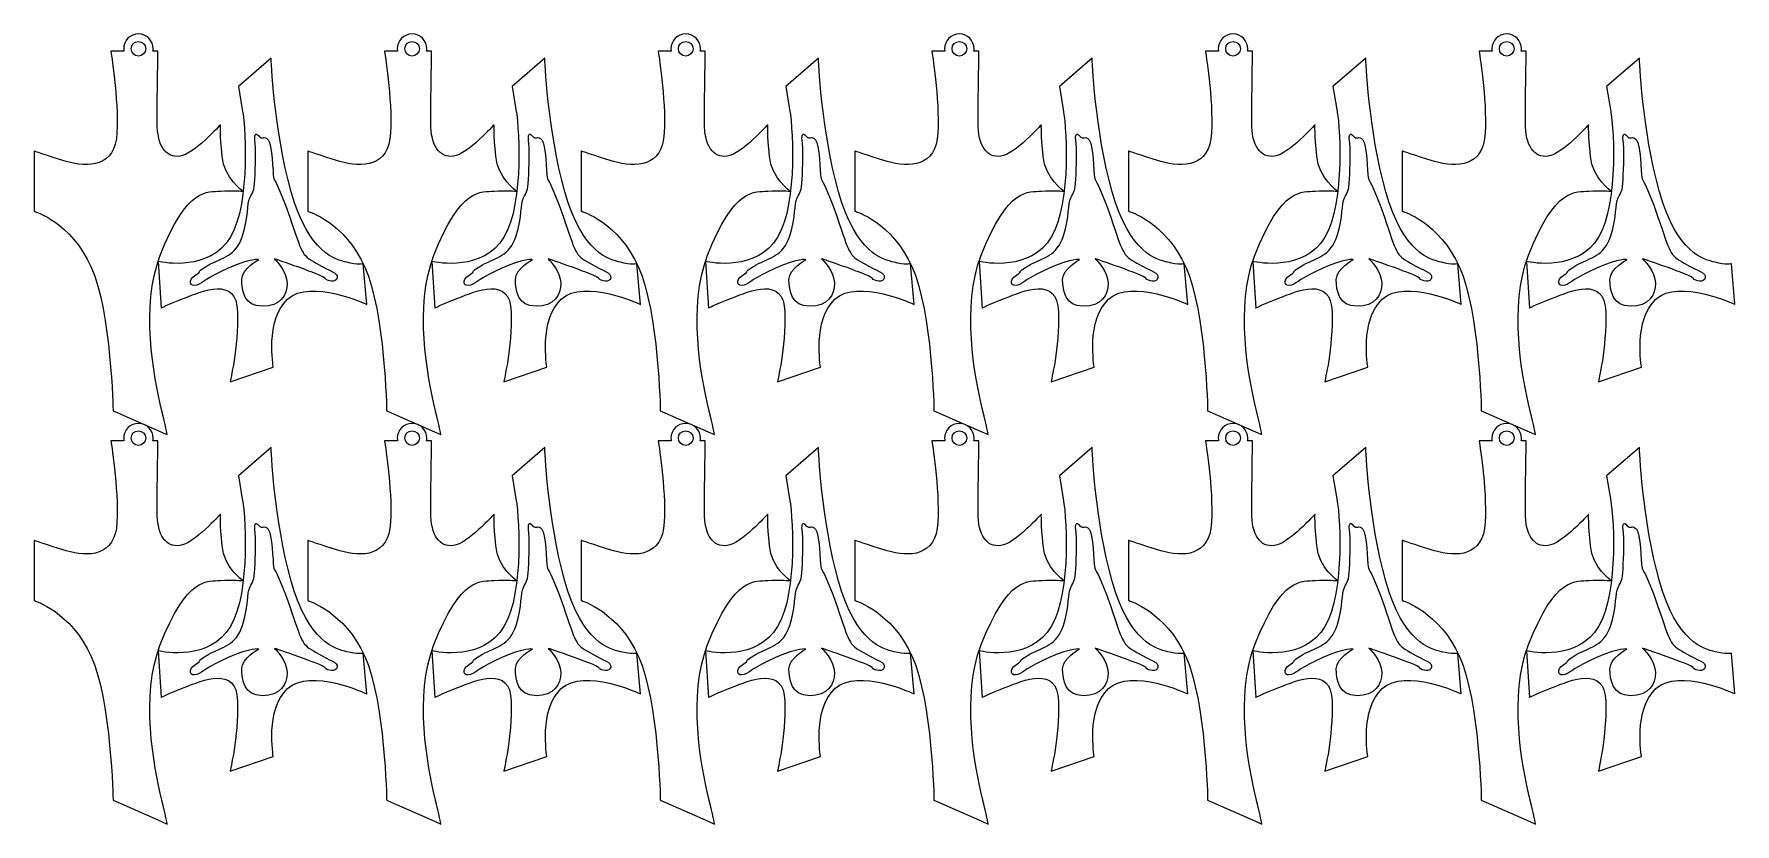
# Model space of a CAD drawing. Extents: x 0 to 3267, y 182 to 1701.
import ezdxf

# ---------------------------------------------------------------- set-up
doc = ezdxf.new("R2010")
doc.units = 0
doc.layers.add('H0111_Printing_Least_12', color=7, linetype='CONTINUOUS')

msp = doc.modelspace()

# ---------------------------------------------------------------- linework, layer by layer
at = {"layer": 'H0111_Printing_Least_12', "color": 1}
for points in [[(172.744896, 1667.353658), (147.670896, 1667.353658)], [(238.209894, 1667.353658), (228.552894, 1667.353658)], [(698.315783, 1667.353658), (673.241783, 1667.353658)], [(763.780781, 1667.353658), (754.123781, 1667.353658)], [(1223.884069, 1667.353658), (1198.81007, 1667.353658)], [(1289.349068, 1667.353658), (1279.692068, 1667.353658)], [(1749.454956, 1667.353658), (1724.380957, 1667.353658)], [(1814.919955, 1667.353658), (1805.262955, 1667.353658)], [(2275.026343, 1667.353658), (2249.952344, 1667.353658)], [(2340.491341, 1667.353658), (2330.834342, 1667.353658)], [(2800.59743, 1667.353658), (2775.523431, 1667.353658)], [(2866.062428, 1667.353658), (2856.405429, 1667.353658)], [(455.491989, 1654.342659), (392.61699, 1599.59166), (400.16199, 1555.624661)], [(981.062875, 1654.342659), (918.187877, 1599.59166), (925.732877, 1555.624661)], [(1506.631062, 1654.342659), (1443.756064, 1599.59166), (1451.301064, 1555.624661)], [(2032.201949, 1654.342659), (1969.326951, 1599.59166), (1976.871951, 1555.624661)], [(2557.773536, 1654.342659), (2494.898538, 1599.59166), (2502.443537, 1555.624661)], [(3083.344323, 1654.342659), (3020.469324, 1599.59166), (3028.014324, 1555.624661)], [(0.1249, 1475.723663), (0.1249, 1360.196666)], [(525.695787, 1475.723663), (525.695787, 1360.196666)], [(1051.264074, 1475.723663), (1051.264074, 1360.196666)], [(1576.834961, 1475.723663), (1576.834961, 1360.196666)], [(2102.406347, 1475.723663), (2102.406347, 1360.196666)], [(2627.977434, 1475.723663), (2627.977434, 1360.196666)], [(238.364994, 1263.616668), (244.232994, 1174.023671)], [(639.084984, 1180.96667), (632.585984, 1259.058669)], [(763.935881, 1263.616668), (769.803881, 1174.023671)], [(1164.655871, 1180.96667), (1158.156871, 1259.058669)], [(1289.504068, 1263.616668), (1295.372068, 1174.023671)], [(1690.225058, 1180.96667), (1683.726058, 1259.058669)], [(1815.074955, 1263.616668), (1820.942954, 1174.023671)], [(2215.794945, 1180.96667), (2209.296945, 1259.058669)], [(2340.646541, 1263.616668), (2346.514541, 1174.023671)], [(2741.366531, 1180.96667), (2734.868532, 1259.058669)], [(2866.217328, 1263.616668), (2872.085328, 1174.023671)], [(3266.938318, 1180.96667), (3260.439318, 1259.058669)], [(376.688991, 1032.167674), (459.682989, 1060.372673)], [(902.259877, 1032.167674), (985.253875, 1060.372673)], [(1427.828064, 1032.167674), (1510.822062, 1060.372673)], [(1953.398951, 1032.167674), (2036.392949, 1060.372673)], [(2478.970538, 1032.167674), (2561.964536, 1060.372673)], [(3004.541325, 1032.167674), (3087.535323, 1060.372673)], [(151.862896, 976.324676), (160.777896, 972.410676), (243.769894, 935.984677), (255.815894, 930.697677)], [(245.883894, 976.073676), (245.883894, 976.622676), (245.749894, 976.622676)], [(677.433783, 976.324676), (686.348783, 972.410676), (769.340781, 935.984677), (781.38678, 930.697677)], [(771.454781, 976.073676), (771.454781, 976.622676), (771.320781, 976.622676)], [(1203.00207, 976.324676), (1211.91707, 972.410676), (1294.909068, 935.984677), (1306.955067, 930.697677)], [(1297.023068, 976.073676), (1297.023068, 976.622676), (1296.889068, 976.622676)], [(1728.572957, 976.324676), (1737.487957, 972.410676), (1820.479954, 935.984677), (1832.525954, 930.697677)], [(1822.593954, 976.073676), (1822.593954, 976.622676), (1822.459954, 976.622676)], [(2254.144344, 976.324676), (2263.059343, 972.410676), (2346.051341, 935.984677), (2358.097341, 930.697677)], [(2348.165341, 976.073676), (2348.165341, 976.622676), (2348.031341, 976.622676)], [(2779.715431, 976.324676), (2788.63043, 972.410676), (2871.622428, 935.984677), (2883.668428, 930.697677)], [(2873.736428, 976.073676), (2873.736428, 976.622676), (2873.602428, 976.622676)], [(172.744896, 918.986477), (147.670896, 918.986477)], [(238.209894, 918.986477), (228.552894, 918.986477)], [(698.315783, 918.986477), (673.241783, 918.986477)], [(763.780781, 918.986477), (754.123781, 918.986477)], [(1223.884069, 918.986477), (1198.81007, 918.986477)], [(1289.349068, 918.986477), (1279.692068, 918.986477)], [(1749.454956, 918.986477), (1724.380957, 918.986477)], [(1814.919955, 918.986477), (1805.262955, 918.986477)], [(2275.026343, 918.986477), (2249.952344, 918.986477)], [(2340.491341, 918.986477), (2330.834342, 918.986477)], [(2800.59743, 918.986477), (2775.523431, 918.986477)], [(2866.062428, 918.986477), (2856.405429, 918.986477)], [(455.491989, 905.975477), (392.61699, 851.224479), (400.16199, 807.25748)], [(981.062875, 905.975477), (918.187877, 851.224479), (925.732877, 807.25748)], [(1506.631062, 905.975477), (1443.756064, 851.224479), (1451.301064, 807.25748)], [(2032.201949, 905.975477), (1969.326951, 851.224479), (1976.871951, 807.25748)], [(2557.773536, 905.975477), (2494.898538, 851.224479), (2502.443537, 807.25748)], [(3083.344323, 905.975477), (3020.469324, 851.224479), (3028.014324, 807.25748)], [(0.1249, 727.356482), (0.1249, 611.829485)], [(525.695787, 727.356482), (525.695787, 611.829485)], [(1051.264074, 727.356482), (1051.264074, 611.829485)], [(1576.834961, 727.356482), (1576.834961, 611.829485)], [(2102.406347, 727.356482), (2102.406347, 611.829485)], [(2627.977434, 727.356482), (2627.977434, 611.829485)], [(238.364994, 515.249487), (244.232994, 425.656489)], [(639.084984, 432.599489), (632.585984, 510.691487)], [(763.935881, 515.249487), (769.803881, 425.656489)], [(1164.655871, 432.599489), (1158.156871, 510.691487)], [(1289.504068, 515.249487), (1295.372068, 425.656489)], [(1690.225058, 432.599489), (1683.726058, 510.691487)], [(1815.074955, 515.249487), (1820.942954, 425.656489)], [(2215.794945, 432.599489), (2209.296945, 510.691487)], [(2340.646541, 515.249487), (2346.514541, 425.656489)], [(2741.366531, 432.599489), (2734.868532, 510.691487)], [(2866.217328, 515.249487), (2872.085328, 425.656489)], [(3266.938318, 432.599489), (3260.439318, 510.691487)], [(376.688991, 283.800493), (459.682989, 312.005492)], [(902.259877, 283.800493), (985.253875, 312.005492)], [(1427.828064, 283.800493), (1510.822062, 312.005492)], [(1953.398951, 283.800493), (2036.392949, 312.005492)], [(2478.970538, 283.800493), (2561.964536, 312.005492)], [(3004.541325, 283.800493), (3087.535323, 312.005492)], [(151.862896, 227.957494), (160.777896, 224.043494), (243.769894, 187.617495), (255.815894, 182.330495)], [(245.883894, 227.706494), (245.883894, 228.255494), (245.749894, 228.255494)], [(677.433783, 227.957494), (686.348783, 224.043494), (769.340781, 187.617495), (781.38678, 182.330495)], [(771.454781, 227.706494), (771.454781, 228.255494), (771.320781, 228.255494)], [(1203.00207, 227.957494), (1211.91707, 224.043494), (1294.909068, 187.617495), (1306.955067, 182.330495)], [(1297.023068, 227.706494), (1297.023068, 228.255494), (1296.889068, 228.255494)], [(1728.572957, 227.957494), (1737.487957, 224.043494), (1820.479954, 187.617495), (1832.525954, 182.330495)], [(1822.593954, 227.706494), (1822.593954, 228.255494), (1822.459954, 228.255494)], [(2254.144344, 227.957494), (2263.059343, 224.043494), (2346.051341, 187.617495), (2358.097341, 182.330495)], [(2348.165341, 227.706494), (2348.165341, 228.255494), (2348.031341, 228.255494)], [(2779.715431, 227.957494), (2788.63043, 224.043494), (2871.622428, 187.617495), (2883.668428, 182.330495)], [(2873.736428, 227.706494), (2873.736428, 228.255494), (2873.602428, 228.255494)]]:
    msp.add_lwpolyline(points, dxfattribs=at)
for points in [[(200.648895, 1686.303658)], [(726.219782, 1686.303658)], [(1251.788069, 1686.303658)], [(1777.358956, 1686.303658)], [(2302.930342, 1686.303658)], [(2828.501429, 1686.303658)], [(361.443891, 1465.768663)], [(887.014778, 1465.768663)], [(1412.583065, 1465.768663)], [(1938.153952, 1465.768663)], [(2463.725338, 1465.768663)], [(2989.296425, 1465.768663)], [(310.107992, 1237.147669)], [(835.678879, 1237.147669)], [(1361.247066, 1237.147669)], [(1886.817953, 1237.147669)], [(2412.38954, 1237.147669)], [(2937.960327, 1237.147669)], [(200.648895, 937.936477)], [(726.219782, 937.936477)], [(1251.788069, 937.936477)], [(1777.358956, 937.936477)], [(2302.930342, 937.936477)], [(2828.501429, 937.936477)], [(361.443891, 717.401482)], [(887.014778, 717.401482)], [(1412.583065, 717.401482)], [(1938.153952, 717.401482)], [(2463.725338, 717.401482)], [(2989.296425, 717.401482)], [(310.107992, 488.780488)], [(835.678879, 488.780488)], [(1361.247066, 488.780488)], [(1886.817953, 488.780488)], [(2412.38954, 488.780488)], [(2937.960327, 488.780488)]]:
    msp.add_lwpolyline(points, close=True, dxfattribs=at)
for points in [[(200.648895, 1700.664657), (184.993895, 1700.664657), (172.302896, 1687.973658), (172.302896, 1672.318658)], [(228.994894, 1672.318658), (228.994894, 1687.973658), (216.303895, 1700.664657), (200.648895, 1700.664657)], [(726.219782, 1700.664657), (710.564782, 1700.664657), (697.873783, 1687.973658), (697.873783, 1672.318658)], [(754.565781, 1672.318658), (754.565781, 1687.973658), (741.874781, 1700.664657), (726.219782, 1700.664657)], [(1251.788069, 1700.664657), (1236.133069, 1700.664657), (1223.442069, 1687.973658), (1223.442069, 1672.318658)], [(1280.134068, 1672.318658), (1280.134068, 1687.973658), (1267.443068, 1700.664657), (1251.788069, 1700.664657)], [(1777.358956, 1700.664657), (1761.703956, 1700.664657), (1749.012956, 1687.973658), (1749.012956, 1672.318658)], [(1805.704955, 1672.318658), (1805.704955, 1687.973658), (1793.013955, 1700.664657), (1777.358956, 1700.664657)], [(2302.930342, 1700.664657), (2287.275343, 1700.664657), (2274.584343, 1687.973658), (2274.584343, 1672.318658)], [(2331.277342, 1672.318658), (2331.277342, 1687.973658), (2318.585342, 1700.664657), (2302.930342, 1700.664657)], [(2828.501429, 1700.664657), (2812.84643, 1700.664657), (2800.15543, 1687.973658), (2800.15543, 1672.318658)], [(2856.847429, 1672.318658), (2856.847429, 1687.973658), (2844.156429, 1700.664657), (2828.501429, 1700.664657)], [(147.670896, 1667.353658), (147.670896, 1667.353658), (162.760896, 1576.930661), (159.406896, 1510.565662)], [(172.302896, 1672.318658), (172.302896, 1670.623658), (172.459896, 1668.966658), (172.744896, 1667.353658)], [(186.599895, 1672.318658), (186.599895, 1680.042658), (192.889895, 1686.303658), (200.648895, 1686.303658)], [(200.648895, 1658.333659), (192.889895, 1658.333659), (186.599895, 1664.594658), (186.599895, 1672.318658)], [(200.648895, 1686.303658), (208.407895, 1686.303658), (214.697895, 1680.042658), (214.697895, 1672.318658)], [(214.697895, 1672.318658), (214.697895, 1664.594658), (208.407895, 1658.333659), (200.648895, 1658.333659)], [(228.552894, 1667.353658), (228.837894, 1668.966658), (228.994894, 1670.623658), (228.994894, 1672.318658)], [(236.533894, 1530.475662), (236.533894, 1576.101661), (238.209894, 1667.353658), (238.209894, 1667.353658)], [(673.241783, 1667.353658), (673.241783, 1667.353658), (688.331783, 1576.930661), (684.977783, 1510.565662)], [(697.873783, 1672.318658), (697.873783, 1670.623658), (698.030783, 1668.966658), (698.315783, 1667.353658)], [(712.170782, 1672.318658), (712.170782, 1680.042658), (718.460782, 1686.303658), (726.219782, 1686.303658)], [(726.219782, 1658.333659), (718.460782, 1658.333659), (712.170782, 1664.594658), (712.170782, 1672.318658)], [(726.219782, 1686.303658), (733.978782, 1686.303658), (740.268781, 1680.042658), (740.268781, 1672.318658)], [(740.268781, 1672.318658), (740.268781, 1664.594658), (733.978782, 1658.333659), (726.219782, 1658.333659)], [(754.123781, 1667.353658), (754.408781, 1668.966658), (754.565781, 1670.623658), (754.565781, 1672.318658)], [(762.104781, 1530.475662), (762.104781, 1576.101661), (763.780781, 1667.353658), (763.780781, 1667.353658)], [(1198.81007, 1667.353658), (1198.81007, 1667.353658), (1213.90007, 1576.930661), (1210.54607, 1510.565662)], [(1223.442069, 1672.318658), (1223.442069, 1670.623658), (1223.599069, 1668.966658), (1223.884069, 1667.353658)], [(1237.739069, 1672.318658), (1237.739069, 1680.042658), (1244.029069, 1686.303658), (1251.788069, 1686.303658)], [(1251.788069, 1658.333659), (1244.029069, 1658.333659), (1237.739069, 1664.594658), (1237.739069, 1672.318658)], [(1251.788069, 1686.303658), (1259.547069, 1686.303658), (1265.837068, 1680.042658), (1265.837068, 1672.318658)], [(1265.837068, 1672.318658), (1265.837068, 1664.594658), (1259.547069, 1658.333659), (1251.788069, 1658.333659)], [(1279.692068, 1667.353658), (1279.977068, 1668.966658), (1280.134068, 1670.623658), (1280.134068, 1672.318658)], [(1287.673068, 1530.475662), (1287.673068, 1576.101661), (1289.349068, 1667.353658), (1289.349068, 1667.353658)], [(1724.380957, 1667.353658), (1724.380957, 1667.353658), (1739.470957, 1576.930661), (1736.116957, 1510.565662)], [(1749.012956, 1672.318658), (1749.012956, 1670.623658), (1749.169956, 1668.966658), (1749.454956, 1667.353658)], [(1763.309956, 1672.318658), (1763.309956, 1680.042658), (1769.599956, 1686.303658), (1777.358956, 1686.303658)], [(1777.358956, 1658.333659), (1769.599956, 1658.333659), (1763.309956, 1664.594658), (1763.309956, 1672.318658)], [(1777.358956, 1686.303658), (1785.117955, 1686.303658), (1791.407955, 1680.042658), (1791.407955, 1672.318658)], [(1791.407955, 1672.318658), (1791.407955, 1664.594658), (1785.117955, 1658.333659), (1777.358956, 1658.333659)], [(1805.262955, 1667.353658), (1805.547955, 1668.966658), (1805.704955, 1670.623658), (1805.704955, 1672.318658)], [(1813.243955, 1530.475662), (1813.243955, 1576.101661), (1814.919955, 1667.353658), (1814.919955, 1667.353658)], [(2249.952344, 1667.353658), (2249.952344, 1667.353658), (2265.042343, 1576.930661), (2261.689343, 1510.565662)], [(2274.584343, 1672.318658), (2274.584343, 1670.623658), (2274.741343, 1668.966658), (2275.026343, 1667.353658)], [(2288.881343, 1672.318658), (2288.881343, 1680.042658), (2295.171343, 1686.303658), (2302.930342, 1686.303658)], [(2302.930342, 1658.333659), (2295.171343, 1658.333659), (2288.881343, 1664.594658), (2288.881343, 1672.318658)], [(2302.930342, 1686.303658), (2310.689342, 1686.303658), (2316.979342, 1680.042658), (2316.979342, 1672.318658)], [(2316.979342, 1672.318658), (2316.979342, 1664.594658), (2310.689342, 1658.333659), (2302.930342, 1658.333659)], [(2330.834342, 1667.353658), (2331.119342, 1668.966658), (2331.277342, 1670.623658), (2331.277342, 1672.318658)], [(2338.815342, 1530.475662), (2338.815342, 1576.101661), (2340.491341, 1667.353658), (2340.491341, 1667.353658)], [(2775.523431, 1667.353658), (2775.523431, 1667.353658), (2790.61343, 1576.930661), (2787.26043, 1510.565662)], [(2800.15543, 1672.318658), (2800.15543, 1670.623658), (2800.31243, 1668.966658), (2800.59743, 1667.353658)], [(2814.45243, 1672.318658), (2814.45243, 1680.042658), (2820.742429, 1686.303658), (2828.501429, 1686.303658)], [(2828.501429, 1658.333659), (2820.742429, 1658.333659), (2814.45243, 1664.594658), (2814.45243, 1672.318658)], [(2828.501429, 1686.303658), (2836.260429, 1686.303658), (2842.550429, 1680.042658), (2842.550429, 1672.318658)], [(2842.550429, 1672.318658), (2842.550429, 1664.594658), (2836.260429, 1658.333659), (2828.501429, 1658.333659)], [(2856.405429, 1667.353658), (2856.690429, 1668.966658), (2856.847429, 1670.623658), (2856.847429, 1672.318658)], [(2864.386428, 1530.475662), (2864.386428, 1576.101661), (2866.062428, 1667.353658), (2866.062428, 1667.353658)], [(494.054988, 1397.545665), (460.521988, 1516.543662), (455.491989, 1654.342659), (455.491989, 1654.342659)], [(1019.625875, 1397.545665), (986.092875, 1516.543662), (981.062875, 1654.342659), (981.062875, 1654.342659)], [(1545.194061, 1397.545665), (1511.661062, 1516.543662), (1506.631062, 1654.342659), (1506.631062, 1654.342659)], [(2070.764948, 1397.545665), (2037.231949, 1516.543662), (2032.201949, 1654.342659), (2032.201949, 1654.342659)], [(2596.336535, 1397.545665), (2562.803536, 1516.543662), (2557.773536, 1654.342659), (2557.773536, 1654.342659)], [(3121.907322, 1397.545665), (3088.374323, 1516.543662), (3083.344323, 1654.342659), (3083.344323, 1654.342659)], [(400.16199, 1555.624661), (407.70699, 1511.657662), (415.25199, 1354.039666), (369.143991, 1298.458668)], [(925.732877, 1555.624661), (933.277877, 1511.657662), (940.822876, 1354.039666), (894.714878, 1298.458668)], [(1451.301064, 1555.624661), (1458.846064, 1511.657662), (1466.391063, 1354.039666), (1420.283064, 1298.458668)], [(1976.871951, 1555.624661), (1984.41695, 1511.657662), (1991.96195, 1354.039666), (1945.853951, 1298.458668)], [(2502.443537, 1555.624661), (2509.988537, 1511.657662), (2517.533537, 1354.039666), (2471.425538, 1298.458668)], [(3028.014324, 1555.624661), (3035.559324, 1511.657662), (3043.104324, 1354.039666), (2996.996325, 1298.458668)], [(159.406896, 1510.565662), (156.053896, 1444.199664), (104.077897, 1443.370664), (62.161898, 1455.813664)], [(280.126893, 1465.768663), (253.300894, 1462.450663), (236.533894, 1484.848663), (236.533894, 1530.475662)], [(358.091891, 1526.327662), (358.091891, 1526.327662), (306.953892, 1469.087663), (280.126893, 1465.768663)], [(361.443891, 1465.768663), (357.252891, 1508.076662), (358.091891, 1526.327662), (358.091891, 1526.327662)], [(424.238989, 1496.554663), (422.965989, 1505.627662), (425.311989, 1512.539662), (431.596989, 1504.688662)], [(431.596989, 1504.688662), (438.216989, 1496.417663), (442.107989, 1506.535662), (449.772989, 1497.546663)], [(684.977783, 1510.565662), (681.624783, 1444.199664), (629.648784, 1443.370664), (587.732785, 1455.813664)], [(805.69778, 1465.768663), (778.871781, 1462.450663), (762.104781, 1484.848663), (762.104781, 1530.475662)], [(883.662778, 1526.327662), (883.662778, 1526.327662), (832.524779, 1469.087663), (805.69778, 1465.768663)], [(887.014778, 1465.768663), (882.823778, 1508.076662), (883.662778, 1526.327662), (883.662778, 1526.327662)], [(949.809876, 1496.554663), (948.536876, 1505.627662), (950.882876, 1512.539662), (957.167876, 1504.688662)], [(957.167876, 1504.688662), (963.787876, 1496.417663), (967.678876, 1506.535662), (975.343876, 1497.546663)], [(1210.54607, 1510.565662), (1207.19307, 1444.199664), (1155.217071, 1443.370664), (1113.301072, 1455.813664)], [(1331.266067, 1465.768663), (1304.440067, 1462.450663), (1287.673068, 1484.848663), (1287.673068, 1530.475662)], [(1409.231065, 1526.327662), (1409.231065, 1526.327662), (1358.093066, 1469.087663), (1331.266067, 1465.768663)], [(1412.583065, 1465.768663), (1408.392065, 1508.076662), (1409.231065, 1526.327662), (1409.231065, 1526.327662)], [(1475.378063, 1496.554663), (1474.105063, 1505.627662), (1476.451063, 1512.539662), (1482.736063, 1504.688662)], [(1482.736063, 1504.688662), (1489.356063, 1496.417663), (1493.247063, 1506.535662), (1500.912062, 1497.546663)], [(1736.116957, 1510.565662), (1732.763957, 1444.199664), (1680.787958, 1443.370664), (1638.871959, 1455.813664)], [(1856.836954, 1465.768663), (1830.010954, 1462.450663), (1813.243955, 1484.848663), (1813.243955, 1530.475662)], [(1934.801952, 1526.327662), (1934.801952, 1526.327662), (1883.663953, 1469.087663), (1856.836954, 1465.768663)], [(1938.153952, 1465.768663), (1933.962952, 1508.076662), (1934.801952, 1526.327662), (1934.801952, 1526.327662)], [(2000.94895, 1496.554663), (1999.67595, 1505.627662), (2002.02195, 1512.539662), (2008.30695, 1504.688662)], [(2008.30695, 1504.688662), (2014.92695, 1496.417663), (2018.81795, 1506.535662), (2026.482949, 1497.546663)], [(2261.689343, 1510.565662), (2258.335344, 1444.199664), (2206.360345, 1443.370664), (2164.443346, 1455.813664)], [(2382.40834, 1465.768663), (2355.582341, 1462.450663), (2338.815342, 1484.848663), (2338.815342, 1530.475662)], [(2460.373338, 1526.327662), (2460.373338, 1526.327662), (2409.23534, 1469.087663), (2382.40834, 1465.768663)], [(2463.725338, 1465.768663), (2459.534339, 1508.076662), (2460.373338, 1526.327662), (2460.373338, 1526.327662)], [(2526.520537, 1496.554663), (2525.247537, 1505.627662), (2527.593537, 1512.539662), (2533.878537, 1504.688662)], [(2533.878537, 1504.688662), (2540.498536, 1496.417663), (2544.389536, 1506.535662), (2552.054536, 1497.546663)], [(2787.26043, 1510.565662), (2783.90643, 1444.199664), (2731.930432, 1443.370664), (2690.014433, 1455.813664)], [(2907.979427, 1465.768663), (2881.153428, 1462.450663), (2864.386428, 1484.848663), (2864.386428, 1530.475662)], [(2985.944425, 1526.327662), (2985.944425, 1526.327662), (2934.806427, 1469.087663), (2907.979427, 1465.768663)], [(2989.296425, 1465.768663), (2985.105425, 1508.076662), (2985.944425, 1526.327662), (2985.944425, 1526.327662)], [(3052.091324, 1496.554663), (3050.818324, 1505.627662), (3053.164324, 1512.539662), (3059.449324, 1504.688662)], [(3059.449324, 1504.688662), (3066.069323, 1496.417663), (3069.960323, 1506.535662), (3077.625323, 1497.546663)], [(62.161898, 1455.813664), (20.244899, 1468.257663), (0.1249, 1475.723663), (0.1249, 1475.723663)], [(424.223989, 1421.421664), (425.359989, 1445.579664), (426.446989, 1480.816663), (424.238989, 1496.554663)], [(449.772989, 1497.546663), (457.436989, 1488.557663), (458.856989, 1434.342664), (460.275988, 1425.353664)], [(587.732785, 1455.813664), (545.815786, 1468.257663), (525.695787, 1475.723663), (525.695787, 1475.723663)], [(949.794876, 1421.421664), (950.930876, 1445.579664), (952.017876, 1480.816663), (949.809876, 1496.554663)], [(975.343876, 1497.546663), (983.007875, 1488.557663), (984.427875, 1434.342664), (985.846875, 1425.353664)], [(1113.301072, 1455.813664), (1071.384073, 1468.257663), (1051.264074, 1475.723663), (1051.264074, 1475.723663)], [(1475.363063, 1421.421664), (1476.499063, 1445.579664), (1477.586063, 1480.816663), (1475.378063, 1496.554663)], [(1500.912062, 1497.546663), (1508.576062, 1488.557663), (1509.996062, 1434.342664), (1511.415062, 1425.353664)], [(1638.871959, 1455.813664), (1596.95496, 1468.257663), (1576.834961, 1475.723663), (1576.834961, 1475.723663)], [(2000.93395, 1421.421664), (2002.06995, 1445.579664), (2003.15695, 1480.816663), (2000.94895, 1496.554663)], [(2026.482949, 1497.546663), (2034.146949, 1488.557663), (2035.566949, 1434.342664), (2036.985949, 1425.353664)], [(2164.443346, 1455.813664), (2122.526347, 1468.257663), (2102.406347, 1475.723663), (2102.406347, 1475.723663)], [(2526.505537, 1421.421664), (2527.641537, 1445.579664), (2528.728537, 1480.816663), (2526.520537, 1496.554663)], [(2552.054536, 1497.546663), (2559.718536, 1488.557663), (2561.138536, 1434.342664), (2562.557536, 1425.353664)], [(2690.014433, 1455.813664), (2648.097434, 1468.257663), (2627.977434, 1475.723663), (2627.977434, 1475.723663)], [(3052.076324, 1421.421664), (3053.212324, 1445.579664), (3054.299324, 1480.816663), (3052.091324, 1496.554663)], [(3077.625323, 1497.546663), (3085.289323, 1488.557663), (3086.709323, 1434.342664), (3088.128323, 1425.353664)], [(400.84589, 1398.573665), (400.84589, 1398.573665), (365.636891, 1423.460664), (361.443891, 1465.768663)], [(926.416777, 1398.573665), (926.416777, 1398.573665), (891.207778, 1423.460664), (887.014778, 1465.768663)], [(1451.985064, 1398.573665), (1451.985064, 1398.573665), (1416.776065, 1423.460664), (1412.583065, 1465.768663)], [(1977.555951, 1398.573665), (1977.555951, 1398.573665), (1942.346951, 1423.460664), (1938.153952, 1465.768663)], [(2503.127337, 1398.573665), (2503.127337, 1398.573665), (2467.918338, 1423.460664), (2463.725338, 1465.768663)], [(3028.698424, 1398.573665), (3028.698424, 1398.573665), (2993.489425, 1423.460664), (2989.296425, 1465.768663)], [(242.000894, 1273.764668), (293.977893, 1408.154665), (333.779892, 1396.914665), (358.091891, 1398.573665)], [(414.57299, 1385.465665), (420.817989, 1397.825665), (423.088989, 1397.263665), (424.223989, 1421.421664)], [(460.275988, 1425.353664), (461.694988, 1416.365665), (466.804988, 1418.893665), (491.217988, 1348.666666)], [(767.571781, 1273.764668), (819.54878, 1408.154665), (859.350779, 1396.914665), (883.662778, 1398.573665)], [(940.143876, 1385.465665), (946.388876, 1397.825665), (948.659876, 1397.263665), (949.794876, 1421.421664)], [(985.846875, 1425.353664), (987.265875, 1416.365665), (992.375875, 1418.893665), (1016.788875, 1348.666666)], [(1293.140068, 1273.764668), (1345.117066, 1408.154665), (1384.919065, 1396.914665), (1409.231065, 1398.573665)], [(1465.712063, 1385.465665), (1471.957063, 1397.825665), (1474.228063, 1397.263665), (1475.363063, 1421.421664)], [(1511.415062, 1425.353664), (1512.835062, 1416.365665), (1517.944062, 1418.893665), (1542.357061, 1348.666666)], [(1818.710955, 1273.764668), (1870.687953, 1408.154665), (1910.489952, 1396.914665), (1934.801952, 1398.573665)], [(1991.28295, 1385.465665), (1997.52795, 1397.825665), (1999.79895, 1397.263665), (2000.93395, 1421.421664)], [(2036.985949, 1425.353664), (2038.405949, 1416.365665), (2043.514949, 1418.893665), (2067.927948, 1348.666666)], [(2344.283341, 1273.764668), (2396.25934, 1408.154665), (2436.061339, 1396.914665), (2460.373338, 1398.573665)], [(2516.854537, 1385.465665), (2523.099537, 1397.825665), (2525.370537, 1397.263665), (2526.505537, 1421.421664)], [(2562.557536, 1425.353664), (2563.976536, 1416.365665), (2569.086536, 1418.893665), (2593.499535, 1348.666666)], [(2869.854428, 1273.764668), (2921.830427, 1408.154665), (2961.632426, 1396.914665), (2985.944425, 1398.573665)], [(3042.425324, 1385.465665), (3048.670324, 1397.825665), (3050.941324, 1397.263665), (3052.076324, 1421.421664)], [(3088.128323, 1425.353664), (3089.548323, 1416.365665), (3094.657323, 1418.893665), (3119.070322, 1348.666666)], [(358.091891, 1398.573665), (382.40289, 1400.232665), (400.84589, 1398.573665), (400.84589, 1398.573665)], [(400.37899, 1312.429667), (412.86999, 1351.194666), (408.32799, 1373.105666), (414.57299, 1385.465665)], [(600.792985, 1261.867668), (579.785986, 1267.485668), (527.587987, 1278.548668), (494.054988, 1397.545665)], [(883.662778, 1398.573665), (907.973777, 1400.232665), (926.416777, 1398.573665), (926.416777, 1398.573665)], [(925.949877, 1312.429667), (938.440877, 1351.194666), (933.898877, 1373.105666), (940.143876, 1385.465665)], [(1126.363872, 1261.867668), (1105.356872, 1267.485668), (1053.158874, 1278.548668), (1019.625875, 1397.545665)], [(1409.231065, 1398.573665), (1433.542064, 1400.232665), (1451.985064, 1398.573665), (1451.985064, 1398.573665)], [(1451.518064, 1312.429667), (1464.009063, 1351.194666), (1459.467064, 1373.105666), (1465.712063, 1385.465665)], [(1651.932059, 1261.867668), (1630.925059, 1267.485668), (1578.727061, 1278.548668), (1545.194061, 1397.545665)], [(1934.801952, 1398.573665), (1959.112951, 1400.232665), (1977.555951, 1398.573665), (1977.555951, 1398.573665)], [(1977.088951, 1312.429667), (1989.57995, 1351.194666), (1985.03795, 1373.105666), (1991.28295, 1385.465665)], [(2177.502946, 1261.867668), (2156.495946, 1267.485668), (2104.297947, 1278.548668), (2070.764948, 1397.545665)], [(2460.373338, 1398.573665), (2484.684338, 1400.232665), (2503.127337, 1398.573665), (2503.127337, 1398.573665)], [(2502.660537, 1312.429667), (2515.151537, 1351.194666), (2510.609537, 1373.105666), (2516.854537, 1385.465665)], [(2703.074532, 1261.867668), (2682.067533, 1267.485668), (2629.869534, 1278.548668), (2596.336535, 1397.545665)], [(2985.944425, 1398.573665), (3010.255425, 1400.232665), (3028.698424, 1398.573665), (3028.698424, 1398.573665)], [(3028.231324, 1312.429667), (3040.722324, 1351.194666), (3036.180324, 1373.105666), (3042.425324, 1385.465665)], [(3228.645319, 1261.867668), (3207.63832, 1267.485668), (3155.440321, 1278.548668), (3121.907322, 1397.545665)], [(0.1249, 1360.196666), (0.1249, 1360.196666), (71.382898, 1339.105667), (109.945897, 1252.700669)], [(491.217988, 1348.666666), (515.630987, 1278.440668), (512.224987, 1277.316668), (541.746986, 1260.181668)], [(525.695787, 1360.196666), (525.695787, 1360.196666), (596.953785, 1339.105667), (635.516784, 1252.700669)], [(1016.788875, 1348.666666), (1041.201874, 1278.440668), (1037.795874, 1277.316668), (1067.317873, 1260.181668)], [(1051.264074, 1360.196666), (1051.264074, 1360.196666), (1122.522072, 1339.105667), (1161.085071, 1252.700669)], [(1542.357061, 1348.666666), (1566.770061, 1278.440668), (1563.364061, 1277.316668), (1592.88606, 1260.181668)], [(1576.834961, 1360.196666), (1576.834961, 1360.196666), (1648.092959, 1339.105667), (1686.655958, 1252.700669)], [(2067.927948, 1348.666666), (2092.340948, 1278.440668), (2088.934948, 1277.316668), (2118.456947, 1260.181668)], [(2102.406347, 1360.196666), (2102.406347, 1360.196666), (2173.664346, 1339.105667), (2212.227345, 1252.700669)], [(2593.499535, 1348.666666), (2617.912535, 1278.440668), (2614.506535, 1277.316668), (2644.028534, 1260.181668)], [(2627.977434, 1360.196666), (2627.977434, 1360.196666), (2699.235433, 1339.105667), (2737.798432, 1252.700669)], [(3119.070322, 1348.666666), (3143.483321, 1278.440668), (3140.077321, 1277.316668), (3169.599321, 1260.181668)], [(335.655992, 1256.810669), (362.340991, 1271.417668), (387.88899, 1273.665668), (400.37899, 1312.429667)], [(861.226878, 1256.810669), (887.911878, 1271.417668), (913.459877, 1273.665668), (925.949877, 1312.429667)], [(1386.795065, 1256.810669), (1413.480065, 1271.417668), (1439.028064, 1273.665668), (1451.518064, 1312.429667)], [(1912.365952, 1256.810669), (1939.050952, 1271.417668), (1964.598951, 1273.665668), (1977.088951, 1312.429667)], [(2437.937539, 1256.810669), (2464.621538, 1271.417668), (2490.170538, 1273.665668), (2502.660537, 1312.429667)], [(2963.509326, 1256.810669), (2990.193325, 1271.417668), (3015.741325, 1273.665668), (3028.231324, 1312.429667)], [(369.143991, 1298.458668), (323.035992, 1242.877669), (238.364994, 1263.616668), (238.364994, 1263.616668)], [(894.714878, 1298.458668), (848.606879, 1242.877669), (763.935881, 1263.616668), (763.935881, 1263.616668)], [(1420.283064, 1298.458668), (1374.175066, 1242.877669), (1289.504068, 1263.616668), (1289.504068, 1263.616668)], [(1945.853951, 1298.458668), (1899.745953, 1242.877669), (1815.074955, 1263.616668), (1815.074955, 1263.616668)], [(2471.425538, 1298.458668), (2425.316539, 1242.877669), (2340.646541, 1263.616668), (2340.646541, 1263.616668)], [(2996.996325, 1298.458668), (2950.888326, 1242.877669), (2866.217328, 1263.616668), (2866.217328, 1263.616668)], [(109.945897, 1252.700669), (148.509896, 1166.294671), (151.862896, 976.324676), (151.862896, 976.324676)], [(245.749894, 976.622676), (228.980894, 1044.592674), (204.821895, 1177.634671), (242.000894, 1273.764668)], [(310.107992, 1237.147669), (326.004992, 1247.260669), (308.972992, 1242.203669), (335.655992, 1256.810669)], [(373.127991, 1250.630669), (328.275992, 1230.967669), (326.004992, 1222.540669), (312.946992, 1218.04567)], [(431.604989, 1266.923668), (431.604989, 1266.923668), (417.97899, 1270.294668), (373.127991, 1250.630669)], [(398.95999, 1228.720669), (398.95999, 1250.069669), (431.604989, 1266.923668), (431.604989, 1266.923668)], [(558.779986, 1231.248669), (554.521986, 1237.428669), (461.694988, 1268.608668), (461.694988, 1268.608668)], [(461.694988, 1268.608668), (461.694988, 1268.608668), (486.391988, 1244.731669), (486.391988, 1221.697669)], [(541.746986, 1260.181668), (571.269986, 1243.046669), (583.759985, 1242.484669), (582.056985, 1232.091669)], [(632.585984, 1259.058669), (632.585984, 1259.058669), (621.798984, 1256.248669), (600.792985, 1261.867668)], [(635.516784, 1252.700669), (674.080783, 1166.294671), (677.433783, 976.324676), (677.433783, 976.324676)], [(771.320781, 976.622676), (754.551781, 1044.592674), (730.392782, 1177.634671), (767.571781, 1273.764668)], [(835.678879, 1237.147669), (851.575879, 1247.260669), (834.543879, 1242.203669), (861.226878, 1256.810669)], [(898.698878, 1250.630669), (853.846879, 1230.967669), (851.575879, 1222.540669), (838.517879, 1218.04567)], [(957.175876, 1266.923668), (957.175876, 1266.923668), (943.550876, 1270.294668), (898.698878, 1250.630669)], [(924.530877, 1228.720669), (924.530877, 1250.069669), (957.175876, 1266.923668), (957.175876, 1266.923668)], [(1084.350873, 1231.248669), (1080.092873, 1237.428669), (987.265875, 1268.608668), (987.265875, 1268.608668)], [(987.265875, 1268.608668), (987.265875, 1268.608668), (1011.962875, 1244.731669), (1011.962875, 1221.697669)], [(1067.317873, 1260.181668), (1096.840873, 1243.046669), (1109.330872, 1242.484669), (1107.627872, 1232.091669)], [(1158.156871, 1259.058669), (1158.156871, 1259.058669), (1147.369871, 1256.248669), (1126.363872, 1261.867668)], [(1161.085071, 1252.700669), (1199.64907, 1166.294671), (1203.00207, 976.324676), (1203.00207, 976.324676)], [(1296.889068, 976.622676), (1280.120068, 1044.592674), (1255.961069, 1177.634671), (1293.140068, 1273.764668)], [(1361.247066, 1237.147669), (1377.144066, 1247.260669), (1360.112066, 1242.203669), (1386.795065, 1256.810669)], [(1424.267064, 1250.630669), (1379.415066, 1230.967669), (1377.144066, 1222.540669), (1364.086066, 1218.04567)], [(1482.744063, 1266.923668), (1482.744063, 1266.923668), (1469.119063, 1270.294668), (1424.267064, 1250.630669)], [(1450.099064, 1228.720669), (1450.099064, 1250.069669), (1482.744063, 1266.923668), (1482.744063, 1266.923668)], [(1609.91906, 1231.248669), (1605.66106, 1237.428669), (1512.835062, 1268.608668), (1512.835062, 1268.608668)], [(1512.835062, 1268.608668), (1512.835062, 1268.608668), (1537.531062, 1244.731669), (1537.531062, 1221.697669)], [(1592.88606, 1260.181668), (1622.409059, 1243.046669), (1634.899059, 1242.484669), (1633.196059, 1232.091669)], [(1683.726058, 1259.058669), (1683.726058, 1259.058669), (1672.938058, 1256.248669), (1651.932059, 1261.867668)], [(1686.655958, 1252.700669), (1725.219957, 1166.294671), (1728.572957, 976.324676), (1728.572957, 976.324676)], [(1822.459954, 976.622676), (1805.690955, 1044.592674), (1781.531955, 1177.634671), (1818.710955, 1273.764668)], [(1886.817953, 1237.147669), (1902.714952, 1247.260669), (1885.682953, 1242.203669), (1912.365952, 1256.810669)], [(1949.837951, 1250.630669), (1904.985952, 1230.967669), (1902.714952, 1222.540669), (1889.656953, 1218.04567)], [(2008.31495, 1266.923668), (2008.31495, 1266.923668), (1994.68995, 1270.294668), (1949.837951, 1250.630669)], [(1975.669951, 1228.720669), (1975.669951, 1250.069669), (2008.31495, 1266.923668), (2008.31495, 1266.923668)], [(2135.489947, 1231.248669), (2131.230947, 1237.428669), (2038.405949, 1268.608668), (2038.405949, 1268.608668)], [(2038.405949, 1268.608668), (2038.405949, 1268.608668), (2063.101948, 1244.731669), (2063.101948, 1221.697669)], [(2118.456947, 1260.181668), (2147.979946, 1243.046669), (2160.469946, 1242.484669), (2158.766946, 1232.091669)], [(2209.296945, 1259.058669), (2209.296945, 1259.058669), (2198.508945, 1256.248669), (2177.502946, 1261.867668)], [(2212.227345, 1252.700669), (2250.791344, 1166.294671), (2254.144344, 976.324676), (2254.144344, 976.324676)], [(2348.031341, 976.622676), (2331.262342, 1044.592674), (2307.104342, 1177.634671), (2344.283341, 1273.764668)], [(2412.38954, 1237.147669), (2428.286539, 1247.260669), (2411.25454, 1242.203669), (2437.937539, 1256.810669)], [(2475.409538, 1250.630669), (2430.557539, 1230.967669), (2428.286539, 1222.540669), (2415.22854, 1218.04567)], [(2533.886537, 1266.923668), (2533.886537, 1266.923668), (2520.260537, 1270.294668), (2475.409538, 1250.630669)], [(2501.241537, 1228.720669), (2501.241537, 1250.069669), (2533.886537, 1266.923668), (2533.886537, 1266.923668)], [(2661.060533, 1231.248669), (2656.802534, 1237.428669), (2563.976536, 1268.608668), (2563.976536, 1268.608668)], [(2563.976536, 1268.608668), (2563.976536, 1268.608668), (2588.673535, 1244.731669), (2588.673535, 1221.697669)], [(2644.028534, 1260.181668), (2673.551533, 1243.046669), (2686.041533, 1242.484669), (2684.338533, 1232.091669)], [(2734.868532, 1259.058669), (2734.868532, 1259.058669), (2724.080532, 1256.248669), (2703.074532, 1261.867668)], [(2737.798432, 1252.700669), (2776.362431, 1166.294671), (2779.715431, 976.324676), (2779.715431, 976.324676)], [(2873.602428, 976.622676), (2856.833429, 1044.592674), (2832.674429, 1177.634671), (2869.854428, 1273.764668)], [(2937.960327, 1237.147669), (2953.857326, 1247.260669), (2936.825327, 1242.203669), (2963.509326, 1256.810669)], [(3000.980325, 1250.630669), (2956.128326, 1230.967669), (2953.857326, 1222.540669), (2940.799326, 1218.04567)], [(3059.457324, 1266.923668), (3059.457324, 1266.923668), (3045.832324, 1270.294668), (3000.980325, 1250.630669)], [(3026.812324, 1228.720669), (3026.812324, 1250.069669), (3059.457324, 1266.923668), (3059.457324, 1266.923668)], [(3186.63232, 1231.248669), (3182.37432, 1237.428669), (3089.548323, 1268.608668), (3089.548323, 1268.608668)], [(3089.548323, 1268.608668), (3089.548323, 1268.608668), (3114.244322, 1244.731669), (3114.244322, 1221.697669)], [(3169.599321, 1260.181668), (3199.12232, 1243.046669), (3211.61332, 1242.484669), (3209.90932, 1232.091669)], [(3260.439318, 1259.058669), (3260.439318, 1259.058669), (3249.651319, 1256.248669), (3228.645319, 1261.867668)], [(288.664993, 1193.10367), (323.035992, 1206.37667), (389.26399, 1236.240669), (390.93999, 1166.557671)], [(312.946992, 1218.04567), (299.888993, 1213.55167), (294.210993, 1227.034669), (310.107992, 1237.147669)], [(438.724989, 1177.314671), (404.06999, 1177.314671), (398.95999, 1207.37167), (398.95999, 1228.720669)], [(486.391988, 1221.697669), (486.391988, 1198.66367), (473.380988, 1177.314671), (438.724989, 1177.314671)], [(487.243988, 1191.07867), (530.959987, 1231.529669), (639.084984, 1180.96667), (639.084984, 1180.96667)], [(582.056985, 1232.091669), (580.353985, 1221.697669), (563.037986, 1225.068669), (558.779986, 1231.248669)], [(814.23588, 1193.10367), (848.606879, 1206.37667), (914.834877, 1236.240669), (916.510877, 1166.557671)], [(838.517879, 1218.04567), (825.459879, 1213.55167), (819.78188, 1227.034669), (835.678879, 1237.147669)], [(964.295876, 1177.314671), (929.640877, 1177.314671), (924.530877, 1207.37167), (924.530877, 1228.720669)], [(1011.962875, 1221.697669), (1011.962875, 1198.66367), (998.951875, 1177.314671), (964.295876, 1177.314671)], [(1012.814875, 1191.07867), (1056.530874, 1231.529669), (1164.655871, 1180.96667), (1164.655871, 1180.96667)], [(1107.627872, 1232.091669), (1105.924872, 1221.697669), (1088.608873, 1225.068669), (1084.350873, 1231.248669)], [(1339.804067, 1193.10367), (1374.175066, 1206.37667), (1440.403064, 1236.240669), (1442.079064, 1166.557671)], [(1364.086066, 1218.04567), (1351.028066, 1213.55167), (1345.350066, 1227.034669), (1361.247066, 1237.147669)], [(1489.864063, 1177.314671), (1455.209064, 1177.314671), (1450.099064, 1207.37167), (1450.099064, 1228.720669)], [(1537.531062, 1221.697669), (1537.531062, 1198.66367), (1524.520062, 1177.314671), (1489.864063, 1177.314671)], [(1538.383062, 1191.07867), (1582.09906, 1231.529669), (1690.225058, 1180.96667), (1690.225058, 1180.96667)], [(1633.196059, 1232.091669), (1631.493059, 1221.697669), (1614.17706, 1225.068669), (1609.91906, 1231.248669)], [(1865.374953, 1193.10367), (1899.745953, 1206.37667), (1965.973951, 1236.240669), (1967.649951, 1166.557671)], [(1889.656953, 1218.04567), (1876.598953, 1213.55167), (1870.920953, 1227.034669), (1886.817953, 1237.147669)], [(2015.43495, 1177.314671), (1980.77995, 1177.314671), (1975.669951, 1207.37167), (1975.669951, 1228.720669)], [(2063.101948, 1221.697669), (2063.101948, 1198.66367), (2050.090949, 1177.314671), (2015.43495, 1177.314671)], [(2063.953948, 1191.07867), (2107.669947, 1231.529669), (2215.794945, 1180.96667), (2215.794945, 1180.96667)], [(2158.766946, 1232.091669), (2157.063946, 1221.697669), (2139.747947, 1225.068669), (2135.489947, 1231.248669)], [(2390.94654, 1193.10367), (2425.316539, 1206.37667), (2491.545538, 1236.240669), (2493.221538, 1166.557671)], [(2415.22854, 1218.04567), (2402.17054, 1213.55167), (2396.49254, 1227.034669), (2412.38954, 1237.147669)], [(2541.006536, 1177.314671), (2506.351537, 1177.314671), (2501.241537, 1207.37167), (2501.241537, 1228.720669)], [(2588.673535, 1221.697669), (2588.673535, 1198.66367), (2575.661536, 1177.314671), (2541.006536, 1177.314671)], [(2589.525535, 1191.07867), (2633.241534, 1231.529669), (2741.366531, 1180.96667), (2741.366531, 1180.96667)], [(2684.338533, 1232.091669), (2682.635533, 1221.697669), (2665.319533, 1225.068669), (2661.060533, 1231.248669)], [(2916.517327, 1193.10367), (2950.888326, 1206.37667), (3017.116325, 1236.240669), (3018.792325, 1166.557671)], [(2940.799326, 1218.04567), (2927.741327, 1213.55167), (2922.064327, 1227.034669), (2937.960327, 1237.147669)], [(3066.577323, 1177.314671), (3031.922324, 1177.314671), (3026.812324, 1207.37167), (3026.812324, 1228.720669)], [(3114.244322, 1221.697669), (3114.244322, 1198.66367), (3101.233322, 1177.314671), (3066.577323, 1177.314671)], [(3115.096322, 1191.07867), (3158.812321, 1231.529669), (3266.938318, 1180.96667), (3266.938318, 1180.96667)], [(3209.90932, 1232.091669), (3208.20632, 1221.697669), (3190.89032, 1225.068669), (3186.63232, 1231.248669)], [(244.232994, 1174.023671), (244.232994, 1174.023671), (254.292994, 1179.830671), (288.664993, 1193.10367)], [(459.682989, 1060.372673), (459.682989, 1060.372673), (443.527989, 1150.628671), (487.243988, 1191.07867)], [(769.803881, 1174.023671), (769.803881, 1174.023671), (779.863881, 1179.830671), (814.23588, 1193.10367)], [(985.253875, 1060.372673), (985.253875, 1060.372673), (969.098876, 1150.628671), (1012.814875, 1191.07867)], [(1295.372068, 1174.023671), (1295.372068, 1174.023671), (1305.432067, 1179.830671), (1339.804067, 1193.10367)], [(1510.822062, 1060.372673), (1510.822062, 1060.372673), (1494.667063, 1150.628671), (1538.383062, 1191.07867)], [(1820.942954, 1174.023671), (1820.942954, 1174.023671), (1831.002954, 1179.830671), (1865.374953, 1193.10367)], [(2036.392949, 1060.372673), (2036.392949, 1060.372673), (2020.237949, 1150.628671), (2063.953948, 1191.07867)], [(2346.514541, 1174.023671), (2346.514541, 1174.023671), (2356.574541, 1179.830671), (2390.94654, 1193.10367)], [(2561.964536, 1060.372673), (2561.964536, 1060.372673), (2545.809536, 1150.628671), (2589.525535, 1191.07867)], [(2872.085328, 1174.023671), (2872.085328, 1174.023671), (2882.145328, 1179.830671), (2916.517327, 1193.10367)], [(3087.535323, 1060.372673), (3087.535323, 1060.372673), (3071.380323, 1150.628671), (3115.096322, 1191.07867)], [(390.93999, 1166.557671), (392.61699, 1096.873673), (376.688991, 1032.167674), (376.688991, 1032.167674)], [(916.510877, 1166.557671), (918.187877, 1096.873673), (902.259877, 1032.167674), (902.259877, 1032.167674)], [(1442.079064, 1166.557671), (1443.756064, 1096.873673), (1427.828064, 1032.167674), (1427.828064, 1032.167674)], [(1967.649951, 1166.557671), (1969.326951, 1096.873673), (1953.398951, 1032.167674), (1953.398951, 1032.167674)], [(2493.221538, 1166.557671), (2494.898538, 1096.873673), (2478.970538, 1032.167674), (2478.970538, 1032.167674)], [(3018.792325, 1166.557671), (3020.469324, 1096.873673), (3004.541325, 1032.167674), (3004.541325, 1032.167674)], [(200.648895, 952.297476), (184.993895, 952.297476), (172.302896, 939.606477), (172.302896, 923.951477)], [(228.994894, 923.951477), (228.994894, 939.606477), (216.303895, 952.297476), (200.648895, 952.297476)], [(255.815894, 930.697677), (255.815894, 930.697677), (252.498894, 949.339676), (245.883894, 976.073676)], [(726.219782, 952.297476), (710.564782, 952.297476), (697.873783, 939.606477), (697.873783, 923.951477)], [(754.565781, 923.951477), (754.565781, 939.606477), (741.874781, 952.297476), (726.219782, 952.297476)], [(781.38678, 930.697677), (781.38678, 930.697677), (778.069781, 949.339676), (771.454781, 976.073676)], [(1251.788069, 952.297476), (1236.133069, 952.297476), (1223.442069, 939.606477), (1223.442069, 923.951477)], [(1280.134068, 923.951477), (1280.134068, 939.606477), (1267.443068, 952.297476), (1251.788069, 952.297476)], [(1306.955067, 930.697677), (1306.955067, 930.697677), (1303.638067, 949.339676), (1297.023068, 976.073676)], [(1777.358956, 952.297476), (1761.703956, 952.297476), (1749.012956, 939.606477), (1749.012956, 923.951477)], [(1805.704955, 923.951477), (1805.704955, 939.606477), (1793.013955, 952.297476), (1777.358956, 952.297476)], [(1832.525954, 930.697677), (1832.525954, 930.697677), (1829.208954, 949.339676), (1822.593954, 976.073676)], [(2302.930342, 952.297476), (2287.275343, 952.297476), (2274.584343, 939.606477), (2274.584343, 923.951477)], [(2331.277342, 923.951477), (2331.277342, 939.606477), (2318.585342, 952.297476), (2302.930342, 952.297476)], [(2358.097341, 930.697677), (2358.097341, 930.697677), (2354.780341, 949.339676), (2348.165341, 976.073676)], [(2828.501429, 952.297476), (2812.84643, 952.297476), (2800.15543, 939.606477), (2800.15543, 923.951477)], [(2856.847429, 923.951477), (2856.847429, 939.606477), (2844.156429, 952.297476), (2828.501429, 952.297476)], [(2883.668428, 930.697677), (2883.668428, 930.697677), (2880.351428, 949.339676), (2873.736428, 976.073676)], [(147.670896, 918.986477), (147.670896, 918.986477), (162.760896, 828.563479), (159.406896, 762.198481)], [(172.302896, 923.951477), (172.302896, 922.256477), (172.459896, 920.599477), (172.744896, 918.986477)], [(186.599895, 923.951477), (186.599895, 931.675477), (192.889895, 937.936477), (200.648895, 937.936477)], [(200.648895, 909.966477), (192.889895, 909.966477), (186.599895, 916.227477), (186.599895, 923.951477)], [(200.648895, 937.936477), (208.407895, 937.936477), (214.697895, 931.675477), (214.697895, 923.951477)], [(214.697895, 923.951477), (214.697895, 916.227477), (208.407895, 909.966477), (200.648895, 909.966477)], [(228.552894, 918.986477), (228.837894, 920.599477), (228.994894, 922.256477), (228.994894, 923.951477)], [(236.533894, 782.10848), (236.533894, 827.734479), (238.209894, 918.986477), (238.209894, 918.986477)], [(673.241783, 918.986477), (673.241783, 918.986477), (688.331783, 828.563479), (684.977783, 762.198481)], [(697.873783, 923.951477), (697.873783, 922.256477), (698.030783, 920.599477), (698.315783, 918.986477)], [(712.170782, 923.951477), (712.170782, 931.675477), (718.460782, 937.936477), (726.219782, 937.936477)], [(726.219782, 909.966477), (718.460782, 909.966477), (712.170782, 916.227477), (712.170782, 923.951477)], [(726.219782, 937.936477), (733.978782, 937.936477), (740.268781, 931.675477), (740.268781, 923.951477)], [(740.268781, 923.951477), (740.268781, 916.227477), (733.978782, 909.966477), (726.219782, 909.966477)], [(754.123781, 918.986477), (754.408781, 920.599477), (754.565781, 922.256477), (754.565781, 923.951477)], [(762.104781, 782.10848), (762.104781, 827.734479), (763.780781, 918.986477), (763.780781, 918.986477)], [(1198.81007, 918.986477), (1198.81007, 918.986477), (1213.90007, 828.563479), (1210.54607, 762.198481)], [(1223.442069, 923.951477), (1223.442069, 922.256477), (1223.599069, 920.599477), (1223.884069, 918.986477)], [(1237.739069, 923.951477), (1237.739069, 931.675477), (1244.029069, 937.936477), (1251.788069, 937.936477)], [(1251.788069, 909.966477), (1244.029069, 909.966477), (1237.739069, 916.227477), (1237.739069, 923.951477)], [(1251.788069, 937.936477), (1259.547069, 937.936477), (1265.837068, 931.675477), (1265.837068, 923.951477)], [(1265.837068, 923.951477), (1265.837068, 916.227477), (1259.547069, 909.966477), (1251.788069, 909.966477)], [(1279.692068, 918.986477), (1279.977068, 920.599477), (1280.134068, 922.256477), (1280.134068, 923.951477)], [(1287.673068, 782.10848), (1287.673068, 827.734479), (1289.349068, 918.986477), (1289.349068, 918.986477)], [(1724.380957, 918.986477), (1724.380957, 918.986477), (1739.470957, 828.563479), (1736.116957, 762.198481)], [(1749.012956, 923.951477), (1749.012956, 922.256477), (1749.169956, 920.599477), (1749.454956, 918.986477)], [(1763.309956, 923.951477), (1763.309956, 931.675477), (1769.599956, 937.936477), (1777.358956, 937.936477)], [(1777.358956, 909.966477), (1769.599956, 909.966477), (1763.309956, 916.227477), (1763.309956, 923.951477)], [(1777.358956, 937.936477), (1785.117955, 937.936477), (1791.407955, 931.675477), (1791.407955, 923.951477)], [(1791.407955, 923.951477), (1791.407955, 916.227477), (1785.117955, 909.966477), (1777.358956, 909.966477)], [(1805.262955, 918.986477), (1805.547955, 920.599477), (1805.704955, 922.256477), (1805.704955, 923.951477)], [(1813.243955, 782.10848), (1813.243955, 827.734479), (1814.919955, 918.986477), (1814.919955, 918.986477)], [(2249.952344, 918.986477), (2249.952344, 918.986477), (2265.042343, 828.563479), (2261.689343, 762.198481)], [(2274.584343, 923.951477), (2274.584343, 922.256477), (2274.741343, 920.599477), (2275.026343, 918.986477)], [(2288.881343, 923.951477), (2288.881343, 931.675477), (2295.171343, 937.936477), (2302.930342, 937.936477)], [(2302.930342, 909.966477), (2295.171343, 909.966477), (2288.881343, 916.227477), (2288.881343, 923.951477)], [(2302.930342, 937.936477), (2310.689342, 937.936477), (2316.979342, 931.675477), (2316.979342, 923.951477)], [(2316.979342, 923.951477), (2316.979342, 916.227477), (2310.689342, 909.966477), (2302.930342, 909.966477)], [(2330.834342, 918.986477), (2331.119342, 920.599477), (2331.277342, 922.256477), (2331.277342, 923.951477)], [(2338.815342, 782.10848), (2338.815342, 827.734479), (2340.491341, 918.986477), (2340.491341, 918.986477)], [(2775.523431, 918.986477), (2775.523431, 918.986477), (2790.61343, 828.563479), (2787.26043, 762.198481)], [(2800.15543, 923.951477), (2800.15543, 922.256477), (2800.31243, 920.599477), (2800.59743, 918.986477)], [(2814.45243, 923.951477), (2814.45243, 931.675477), (2820.742429, 937.936477), (2828.501429, 937.936477)], [(2828.501429, 909.966477), (2820.742429, 909.966477), (2814.45243, 916.227477), (2814.45243, 923.951477)], [(2828.501429, 937.936477), (2836.260429, 937.936477), (2842.550429, 931.675477), (2842.550429, 923.951477)], [(2842.550429, 923.951477), (2842.550429, 916.227477), (2836.260429, 909.966477), (2828.501429, 909.966477)], [(2856.405429, 918.986477), (2856.690429, 920.599477), (2856.847429, 922.256477), (2856.847429, 923.951477)], [(2864.386428, 782.10848), (2864.386428, 827.734479), (2866.062428, 918.986477), (2866.062428, 918.986477)], [(494.054988, 649.178484), (460.521988, 768.176481), (455.491989, 905.975477), (455.491989, 905.975477)], [(1019.625875, 649.178484), (986.092875, 768.176481), (981.062875, 905.975477), (981.062875, 905.975477)], [(1545.194061, 649.178484), (1511.661062, 768.176481), (1506.631062, 905.975477), (1506.631062, 905.975477)], [(2070.764948, 649.178484), (2037.231949, 768.176481), (2032.201949, 905.975477), (2032.201949, 905.975477)], [(2596.336535, 649.178484), (2562.803536, 768.176481), (2557.773536, 905.975477), (2557.773536, 905.975477)], [(3121.907322, 649.178484), (3088.374323, 768.176481), (3083.344323, 905.975477), (3083.344323, 905.975477)], [(400.16199, 807.25748), (407.70699, 763.290481), (415.25199, 605.672485), (369.143991, 550.091486)], [(925.732877, 807.25748), (933.277877, 763.290481), (940.822876, 605.672485), (894.714878, 550.091486)], [(1451.301064, 807.25748), (1458.846064, 763.290481), (1466.391063, 605.672485), (1420.283064, 550.091486)], [(1976.871951, 807.25748), (1984.41695, 763.290481), (1991.96195, 605.672485), (1945.853951, 550.091486)], [(2502.443537, 807.25748), (2509.988537, 763.290481), (2517.533537, 605.672485), (2471.425538, 550.091486)], [(3028.014324, 807.25748), (3035.559324, 763.290481), (3043.104324, 605.672485), (2996.996325, 550.091486)], [(159.406896, 762.198481), (156.053896, 695.833483), (104.077897, 695.003483), (62.161898, 707.446482)], [(280.126893, 717.401482), (253.300894, 714.083482), (236.533894, 736.481482), (236.533894, 782.10848)], [(358.091891, 777.960481), (358.091891, 777.960481), (306.953892, 720.720482), (280.126893, 717.401482)], [(361.443891, 717.401482), (357.252891, 759.709481), (358.091891, 777.960481), (358.091891, 777.960481)], [(424.238989, 748.187481), (422.965989, 757.260481), (425.311989, 764.172481), (431.596989, 756.321481)], [(431.596989, 756.321481), (438.216989, 748.050481), (442.107989, 758.168481), (449.772989, 749.179481)], [(684.977783, 762.198481), (681.624783, 695.833483), (629.648784, 695.003483), (587.732785, 707.446482)], [(805.69778, 717.401482), (778.871781, 714.083482), (762.104781, 736.481482), (762.104781, 782.10848)], [(883.662778, 777.960481), (883.662778, 777.960481), (832.524779, 720.720482), (805.69778, 717.401482)], [(887.014778, 717.401482), (882.823778, 759.709481), (883.662778, 777.960481), (883.662778, 777.960481)], [(949.809876, 748.187481), (948.536876, 757.260481), (950.882876, 764.172481), (957.167876, 756.321481)], [(957.167876, 756.321481), (963.787876, 748.050481), (967.678876, 758.168481), (975.343876, 749.179481)], [(1210.54607, 762.198481), (1207.19307, 695.833483), (1155.217071, 695.003483), (1113.301072, 707.446482)], [(1331.266067, 717.401482), (1304.440067, 714.083482), (1287.673068, 736.481482), (1287.673068, 782.10848)], [(1409.231065, 777.960481), (1409.231065, 777.960481), (1358.093066, 720.720482), (1331.266067, 717.401482)], [(1412.583065, 717.401482), (1408.392065, 759.709481), (1409.231065, 777.960481), (1409.231065, 777.960481)], [(1475.378063, 748.187481), (1474.105063, 757.260481), (1476.451063, 764.172481), (1482.736063, 756.321481)], [(1482.736063, 756.321481), (1489.356063, 748.050481), (1493.247063, 758.168481), (1500.912062, 749.179481)], [(1736.116957, 762.198481), (1732.763957, 695.833483), (1680.787958, 695.003483), (1638.871959, 707.446482)], [(1856.836954, 717.401482), (1830.010954, 714.083482), (1813.243955, 736.481482), (1813.243955, 782.10848)], [(1934.801952, 777.960481), (1934.801952, 777.960481), (1883.663953, 720.720482), (1856.836954, 717.401482)], [(1938.153952, 717.401482), (1933.962952, 759.709481), (1934.801952, 777.960481), (1934.801952, 777.960481)], [(2000.94895, 748.187481), (1999.67595, 757.260481), (2002.02195, 764.172481), (2008.30695, 756.321481)], [(2008.30695, 756.321481), (2014.92695, 748.050481), (2018.81795, 758.168481), (2026.482949, 749.179481)], [(2261.689343, 762.198481), (2258.335344, 695.833483), (2206.360345, 695.003483), (2164.443346, 707.446482)], [(2382.40834, 717.401482), (2355.582341, 714.083482), (2338.815342, 736.481482), (2338.815342, 782.10848)], [(2460.373338, 777.960481), (2460.373338, 777.960481), (2409.23534, 720.720482), (2382.40834, 717.401482)], [(2463.725338, 717.401482), (2459.534339, 759.709481), (2460.373338, 777.960481), (2460.373338, 777.960481)], [(2526.520537, 748.187481), (2525.247537, 757.260481), (2527.593537, 764.172481), (2533.878537, 756.321481)], [(2533.878537, 756.321481), (2540.498536, 748.050481), (2544.389536, 758.168481), (2552.054536, 749.179481)], [(2787.26043, 762.198481), (2783.90643, 695.833483), (2731.930432, 695.003483), (2690.014433, 707.446482)], [(2907.979427, 717.401482), (2881.153428, 714.083482), (2864.386428, 736.481482), (2864.386428, 782.10848)], [(2985.944425, 777.960481), (2985.944425, 777.960481), (2934.806427, 720.720482), (2907.979427, 717.401482)], [(2989.296425, 717.401482), (2985.105425, 759.709481), (2985.944425, 777.960481), (2985.944425, 777.960481)], [(3052.091324, 748.187481), (3050.818324, 757.260481), (3053.164324, 764.172481), (3059.449324, 756.321481)], [(3059.449324, 756.321481), (3066.069323, 748.050481), (3069.960323, 758.168481), (3077.625323, 749.179481)], [(62.161898, 707.446482), (20.244899, 719.890482), (0.1249, 727.356482), (0.1249, 727.356482)], [(424.223989, 673.054483), (425.359989, 697.212483), (426.446989, 732.450482), (424.238989, 748.187481)], [(449.772989, 749.179481), (457.436989, 740.190481), (458.856989, 685.976483), (460.275988, 676.986483)], [(587.732785, 707.446482), (545.815786, 719.890482), (525.695787, 727.356482), (525.695787, 727.356482)], [(949.794876, 673.054483), (950.930876, 697.212483), (952.017876, 732.450482), (949.809876, 748.187481)], [(975.343876, 749.179481), (983.007875, 740.190481), (984.427875, 685.976483), (985.846875, 676.986483)], [(1113.301072, 707.446482), (1071.384073, 719.890482), (1051.264074, 727.356482), (1051.264074, 727.356482)], [(1475.363063, 673.054483), (1476.499063, 697.212483), (1477.586063, 732.450482), (1475.378063, 748.187481)], [(1500.912062, 749.179481), (1508.576062, 740.190481), (1509.996062, 685.976483), (1511.415062, 676.986483)], [(1638.871959, 707.446482), (1596.95496, 719.890482), (1576.834961, 727.356482), (1576.834961, 727.356482)], [(2000.93395, 673.054483), (2002.06995, 697.212483), (2003.15695, 732.450482), (2000.94895, 748.187481)], [(2026.482949, 749.179481), (2034.146949, 740.190481), (2035.566949, 685.976483), (2036.985949, 676.986483)], [(2164.443346, 707.446482), (2122.526347, 719.890482), (2102.406347, 727.356482), (2102.406347, 727.356482)], [(2526.505537, 673.054483), (2527.641537, 697.212483), (2528.728537, 732.450482), (2526.520537, 748.187481)], [(2552.054536, 749.179481), (2559.718536, 740.190481), (2561.138536, 685.976483), (2562.557536, 676.986483)], [(2690.014433, 707.446482), (2648.097434, 719.890482), (2627.977434, 727.356482), (2627.977434, 727.356482)], [(3052.076324, 673.054483), (3053.212324, 697.212483), (3054.299324, 732.450482), (3052.091324, 748.187481)], [(3077.625323, 749.179481), (3085.289323, 740.190481), (3086.709323, 685.976483), (3088.128323, 676.986483)], [(400.84589, 650.206484), (400.84589, 650.206484), (365.636891, 675.093483), (361.443891, 717.401482)], [(926.416777, 650.206484), (926.416777, 650.206484), (891.207778, 675.093483), (887.014778, 717.401482)], [(1451.985064, 650.206484), (1451.985064, 650.206484), (1416.776065, 675.093483), (1412.583065, 717.401482)], [(1977.555951, 650.206484), (1977.555951, 650.206484), (1942.346951, 675.093483), (1938.153952, 717.401482)], [(2503.127337, 650.206484), (2503.127337, 650.206484), (2467.918338, 675.093483), (2463.725338, 717.401482)], [(3028.698424, 650.206484), (3028.698424, 650.206484), (2993.489425, 675.093483), (2989.296425, 717.401482)], [(242.000894, 525.397487), (293.977893, 659.787484), (333.779892, 648.547484), (358.091891, 650.206484)], [(414.57299, 637.098484), (420.817989, 649.458484), (423.088989, 648.896484), (424.223989, 673.054483)], [(460.275988, 676.986483), (461.694988, 667.998483), (466.804988, 670.526483), (491.217988, 600.299485)], [(767.571781, 525.397487), (819.54878, 659.787484), (859.350779, 648.547484), (883.662778, 650.206484)], [(940.143876, 637.098484), (946.388876, 649.458484), (948.659876, 648.896484), (949.794876, 673.054483)], [(985.846875, 676.986483), (987.265875, 667.998483), (992.375875, 670.526483), (1016.788875, 600.299485)], [(1293.140068, 525.397487), (1345.117066, 659.787484), (1384.919065, 648.547484), (1409.231065, 650.206484)], [(1465.712063, 637.098484), (1471.957063, 649.458484), (1474.228063, 648.896484), (1475.363063, 673.054483)], [(1511.415062, 676.986483), (1512.835062, 667.998483), (1517.944062, 670.526483), (1542.357061, 600.299485)], [(1818.710955, 525.397487), (1870.687953, 659.787484), (1910.489952, 648.547484), (1934.801952, 650.206484)], [(1991.28295, 637.098484), (1997.52795, 649.458484), (1999.79895, 648.896484), (2000.93395, 673.054483)], [(2036.985949, 676.986483), (2038.405949, 667.998483), (2043.514949, 670.526483), (2067.927948, 600.299485)], [(2344.283341, 525.397487), (2396.25934, 659.787484), (2436.061339, 648.547484), (2460.373338, 650.206484)], [(2516.854537, 637.098484), (2523.099537, 649.458484), (2525.370537, 648.896484), (2526.505537, 673.054483)], [(2562.557536, 676.986483), (2563.976536, 667.998483), (2569.086536, 670.526483), (2593.499535, 600.299485)], [(2869.854428, 525.397487), (2921.830427, 659.787484), (2961.632426, 648.547484), (2985.944425, 650.206484)], [(3042.425324, 637.098484), (3048.670324, 649.458484), (3050.941324, 648.896484), (3052.076324, 673.054483)], [(3088.128323, 676.986483), (3089.548323, 667.998483), (3094.657323, 670.526483), (3119.070322, 600.299485)], [(358.091891, 650.206484), (382.40289, 651.865484), (400.84589, 650.206484), (400.84589, 650.206484)], [(400.37899, 564.063486), (412.86999, 602.827485), (408.32799, 624.738484), (414.57299, 637.098484)], [(600.792985, 513.500487), (579.785986, 519.118487), (527.587987, 530.181487), (494.054988, 649.178484)], [(883.662778, 650.206484), (907.973777, 651.865484), (926.416777, 650.206484), (926.416777, 650.206484)], [(925.949877, 564.063486), (938.440877, 602.827485), (933.898877, 624.738484), (940.143876, 637.098484)], [(1126.363872, 513.500487), (1105.356872, 519.118487), (1053.158874, 530.181487), (1019.625875, 649.178484)], [(1409.231065, 650.206484), (1433.542064, 651.865484), (1451.985064, 650.206484), (1451.985064, 650.206484)], [(1451.518064, 564.063486), (1464.009063, 602.827485), (1459.467064, 624.738484), (1465.712063, 637.098484)], [(1651.932059, 513.500487), (1630.925059, 519.118487), (1578.727061, 530.181487), (1545.194061, 649.178484)], [(1934.801952, 650.206484), (1959.112951, 651.865484), (1977.555951, 650.206484), (1977.555951, 650.206484)], [(1977.088951, 564.063486), (1989.57995, 602.827485), (1985.03795, 624.738484), (1991.28295, 637.098484)], [(2177.502946, 513.500487), (2156.495946, 519.118487), (2104.297947, 530.181487), (2070.764948, 649.178484)], [(2460.373338, 650.206484), (2484.684338, 651.865484), (2503.127337, 650.206484), (2503.127337, 650.206484)], [(2502.660537, 564.063486), (2515.151537, 602.827485), (2510.609537, 624.738484), (2516.854537, 637.098484)], [(2703.074532, 513.500487), (2682.067533, 519.118487), (2629.869534, 530.181487), (2596.336535, 649.178484)], [(2985.944425, 650.206484), (3010.255425, 651.865484), (3028.698424, 650.206484), (3028.698424, 650.206484)], [(3028.231324, 564.063486), (3040.722324, 602.827485), (3036.180324, 624.738484), (3042.425324, 637.098484)], [(3228.645319, 513.500487), (3207.63832, 519.118487), (3155.440321, 530.181487), (3121.907322, 649.178484)], [(0.1249, 611.829485), (0.1249, 611.829485), (71.382898, 590.738485), (109.945897, 504.333487)], [(491.217988, 600.299485), (515.630987, 530.073487), (512.224987, 528.949487), (541.746986, 511.814487)], [(525.695787, 611.829485), (525.695787, 611.829485), (596.953785, 590.738485), (635.516784, 504.333487)], [(1016.788875, 600.299485), (1041.201874, 530.073487), (1037.795874, 528.949487), (1067.317873, 511.814487)], [(1051.264074, 611.829485), (1051.264074, 611.829485), (1122.522072, 590.738485), (1161.085071, 504.333487)], [(1542.357061, 600.299485), (1566.770061, 530.073487), (1563.364061, 528.949487), (1592.88606, 511.814487)], [(1576.834961, 611.829485), (1576.834961, 611.829485), (1648.092959, 590.738485), (1686.655958, 504.333487)], [(2067.927948, 600.299485), (2092.340948, 530.073487), (2088.934948, 528.949487), (2118.456947, 511.814487)], [(2102.406347, 611.829485), (2102.406347, 611.829485), (2173.664346, 590.738485), (2212.227345, 504.333487)], [(2593.499535, 600.299485), (2617.912535, 530.073487), (2614.506535, 528.949487), (2644.028534, 511.814487)], [(2627.977434, 611.829485), (2627.977434, 611.829485), (2699.235433, 590.738485), (2737.798432, 504.333487)], [(3119.070322, 600.299485), (3143.483321, 530.073487), (3140.077321, 528.949487), (3169.599321, 511.814487)], [(335.655992, 508.443487), (362.340991, 523.050487), (387.88899, 525.298487), (400.37899, 564.063486)], [(861.226878, 508.443487), (887.911878, 523.050487), (913.459877, 525.298487), (925.949877, 564.063486)], [(1386.795065, 508.443487), (1413.480065, 523.050487), (1439.028064, 525.298487), (1451.518064, 564.063486)], [(1912.365952, 508.443487), (1939.050952, 523.050487), (1964.598951, 525.298487), (1977.088951, 564.063486)], [(2437.937539, 508.443487), (2464.621538, 523.050487), (2490.170538, 525.298487), (2502.660537, 564.063486)], [(2963.509326, 508.443487), (2990.193325, 523.050487), (3015.741325, 525.298487), (3028.231324, 564.063486)], [(245.749894, 228.255494), (228.980894, 296.225493), (204.821895, 429.267489), (242.000894, 525.397487)], [(369.143991, 550.091486), (323.035992, 494.510488), (238.364994, 515.249487), (238.364994, 515.249487)], [(771.320781, 228.255494), (754.551781, 296.225493), (730.392782, 429.267489), (767.571781, 525.397487)], [(894.714878, 550.091486), (848.606879, 494.510488), (763.935881, 515.249487), (763.935881, 515.249487)], [(1296.889068, 228.255494), (1280.120068, 296.225493), (1255.961069, 429.267489), (1293.140068, 525.397487)], [(1420.283064, 550.091486), (1374.175066, 494.510488), (1289.504068, 515.249487), (1289.504068, 515.249487)], [(1822.459954, 228.255494), (1805.690955, 296.225493), (1781.531955, 429.267489), (1818.710955, 525.397487)], [(1945.853951, 550.091486), (1899.745953, 494.510488), (1815.074955, 515.249487), (1815.074955, 515.249487)], [(2348.031341, 228.255494), (2331.262342, 296.225493), (2307.104342, 429.267489), (2344.283341, 525.397487)], [(2471.425538, 550.091486), (2425.316539, 494.510488), (2340.646541, 515.249487), (2340.646541, 515.249487)], [(2873.602428, 228.255494), (2856.833429, 296.225493), (2832.674429, 429.267489), (2869.854428, 525.397487)], [(2996.996325, 550.091486), (2950.888326, 494.510488), (2866.217328, 515.249487), (2866.217328, 515.249487)], [(109.945897, 504.333487), (148.509896, 417.92749), (151.862896, 227.957494), (151.862896, 227.957494)], [(310.107992, 488.780488), (326.004992, 498.893488), (308.972992, 493.836488), (335.655992, 508.443487)], [(373.127991, 502.263487), (328.275992, 482.600488), (326.004992, 474.173488), (312.946992, 469.678488)], [(431.604989, 518.556487), (431.604989, 518.556487), (417.97899, 521.927487), (373.127991, 502.263487)], [(398.95999, 480.353488), (398.95999, 501.702487), (431.604989, 518.556487), (431.604989, 518.556487)], [(558.779986, 482.881488), (554.521986, 489.061488), (461.694988, 520.241487), (461.694988, 520.241487)], [(461.694988, 520.241487), (461.694988, 520.241487), (486.391988, 496.364488), (486.391988, 473.330488)], [(541.746986, 511.814487), (571.269986, 494.679488), (583.759985, 494.117488), (582.056985, 483.724488)], [(632.585984, 510.691487), (632.585984, 510.691487), (621.798984, 507.882487), (600.792985, 513.500487)], [(635.516784, 504.333487), (674.080783, 417.92749), (677.433783, 227.957494), (677.433783, 227.957494)], [(835.678879, 488.780488), (851.575879, 498.893488), (834.543879, 493.836488), (861.226878, 508.443487)], [(898.698878, 502.263487), (853.846879, 482.600488), (851.575879, 474.173488), (838.517879, 469.678488)], [(957.175876, 518.556487), (957.175876, 518.556487), (943.550876, 521.927487), (898.698878, 502.263487)], [(924.530877, 480.353488), (924.530877, 501.702487), (957.175876, 518.556487), (957.175876, 518.556487)], [(1084.350873, 482.881488), (1080.092873, 489.061488), (987.265875, 520.241487), (987.265875, 520.241487)], [(987.265875, 520.241487), (987.265875, 520.241487), (1011.962875, 496.364488), (1011.962875, 473.330488)], [(1067.317873, 511.814487), (1096.840873, 494.679488), (1109.330872, 494.117488), (1107.627872, 483.724488)], [(1158.156871, 510.691487), (1158.156871, 510.691487), (1147.369871, 507.882487), (1126.363872, 513.500487)], [(1161.085071, 504.333487), (1199.64907, 417.92749), (1203.00207, 227.957494), (1203.00207, 227.957494)], [(1361.247066, 488.780488), (1377.144066, 498.893488), (1360.112066, 493.836488), (1386.795065, 508.443487)], [(1424.267064, 502.263487), (1379.415066, 482.600488), (1377.144066, 474.173488), (1364.086066, 469.678488)], [(1482.744063, 518.556487), (1482.744063, 518.556487), (1469.119063, 521.927487), (1424.267064, 502.263487)], [(1450.099064, 480.353488), (1450.099064, 501.702487), (1482.744063, 518.556487), (1482.744063, 518.556487)], [(1609.91906, 482.881488), (1605.66106, 489.061488), (1512.835062, 520.241487), (1512.835062, 520.241487)], [(1512.835062, 520.241487), (1512.835062, 520.241487), (1537.531062, 496.364488), (1537.531062, 473.330488)], [(1592.88606, 511.814487), (1622.409059, 494.679488), (1634.899059, 494.117488), (1633.196059, 483.724488)], [(1683.726058, 510.691487), (1683.726058, 510.691487), (1672.938058, 507.882487), (1651.932059, 513.500487)], [(1686.655958, 504.333487), (1725.219957, 417.92749), (1728.572957, 227.957494), (1728.572957, 227.957494)], [(1886.817953, 488.780488), (1902.714952, 498.893488), (1885.682953, 493.836488), (1912.365952, 508.443487)], [(1949.837951, 502.263487), (1904.985952, 482.600488), (1902.714952, 474.173488), (1889.656953, 469.678488)], [(2008.31495, 518.556487), (2008.31495, 518.556487), (1994.68995, 521.927487), (1949.837951, 502.263487)], [(1975.669951, 480.353488), (1975.669951, 501.702487), (2008.31495, 518.556487), (2008.31495, 518.556487)], [(2135.489947, 482.881488), (2131.230947, 489.061488), (2038.405949, 520.241487), (2038.405949, 520.241487)], [(2038.405949, 520.241487), (2038.405949, 520.241487), (2063.101948, 496.364488), (2063.101948, 473.330488)], [(2118.456947, 511.814487), (2147.979946, 494.679488), (2160.469946, 494.117488), (2158.766946, 483.724488)], [(2209.296945, 510.691487), (2209.296945, 510.691487), (2198.508945, 507.882487), (2177.502946, 513.500487)], [(2212.227345, 504.333487), (2250.791344, 417.92749), (2254.144344, 227.957494), (2254.144344, 227.957494)], [(2412.38954, 488.780488), (2428.286539, 498.893488), (2411.25454, 493.836488), (2437.937539, 508.443487)], [(2475.409538, 502.263487), (2430.557539, 482.600488), (2428.286539, 474.173488), (2415.22854, 469.678488)], [(2533.886537, 518.556487), (2533.886537, 518.556487), (2520.260537, 521.927487), (2475.409538, 502.263487)], [(2501.241537, 480.353488), (2501.241537, 501.702487), (2533.886537, 518.556487), (2533.886537, 518.556487)], [(2661.060533, 482.881488), (2656.802534, 489.061488), (2563.976536, 520.241487), (2563.976536, 520.241487)], [(2563.976536, 520.241487), (2563.976536, 520.241487), (2588.673535, 496.364488), (2588.673535, 473.330488)], [(2644.028534, 511.814487), (2673.551533, 494.679488), (2686.041533, 494.117488), (2684.338533, 483.724488)], [(2734.868532, 510.691487), (2734.868532, 510.691487), (2724.080532, 507.882487), (2703.074532, 513.500487)], [(2737.798432, 504.333487), (2776.362431, 417.92749), (2779.715431, 227.957494), (2779.715431, 227.957494)], [(2937.960327, 488.780488), (2953.857326, 498.893488), (2936.825327, 493.836488), (2963.509326, 508.443487)], [(3000.980325, 502.263487), (2956.128326, 482.600488), (2953.857326, 474.173488), (2940.799326, 469.678488)], [(3059.457324, 518.556487), (3059.457324, 518.556487), (3045.832324, 521.927487), (3000.980325, 502.263487)], [(3026.812324, 480.353488), (3026.812324, 501.702487), (3059.457324, 518.556487), (3059.457324, 518.556487)], [(3186.63232, 482.881488), (3182.37432, 489.061488), (3089.548323, 520.241487), (3089.548323, 520.241487)], [(3089.548323, 520.241487), (3089.548323, 520.241487), (3114.244322, 496.364488), (3114.244322, 473.330488)], [(3169.599321, 511.814487), (3199.12232, 494.679488), (3211.61332, 494.117488), (3209.90932, 483.724488)], [(3260.439318, 510.691487), (3260.439318, 510.691487), (3249.651319, 507.882487), (3228.645319, 513.500487)], [(288.664993, 444.736489), (323.035992, 458.009489), (389.26399, 487.873488), (390.93999, 418.19049)], [(312.946992, 469.678488), (299.888993, 465.184488), (294.210993, 478.667488), (310.107992, 488.780488)], [(438.724989, 428.947489), (404.06999, 428.947489), (398.95999, 459.004489), (398.95999, 480.353488)], [(486.391988, 473.330488), (486.391988, 450.296489), (473.380988, 428.947489), (438.724989, 428.947489)], [(487.243988, 442.711489), (530.959987, 483.162488), (639.084984, 432.599489), (639.084984, 432.599489)], [(582.056985, 483.724488), (580.353985, 473.330488), (563.037986, 476.701488), (558.779986, 482.881488)], [(814.23588, 444.736489), (848.606879, 458.009489), (914.834877, 487.873488), (916.510877, 418.19049)], [(838.517879, 469.678488), (825.459879, 465.184488), (819.78188, 478.667488), (835.678879, 488.780488)], [(964.295876, 428.947489), (929.640877, 428.947489), (924.530877, 459.004489), (924.530877, 480.353488)], [(1011.962875, 473.330488), (1011.962875, 450.296489), (998.951875, 428.947489), (964.295876, 428.947489)], [(1012.814875, 442.711489), (1056.530874, 483.162488), (1164.655871, 432.599489), (1164.655871, 432.599489)], [(1107.627872, 483.724488), (1105.924872, 473.330488), (1088.608873, 476.701488), (1084.350873, 482.881488)], [(1339.804067, 444.736489), (1374.175066, 458.009489), (1440.403064, 487.873488), (1442.079064, 418.19049)], [(1364.086066, 469.678488), (1351.028066, 465.184488), (1345.350066, 478.667488), (1361.247066, 488.780488)], [(1489.864063, 428.947489), (1455.209064, 428.947489), (1450.099064, 459.004489), (1450.099064, 480.353488)], [(1537.531062, 473.330488), (1537.531062, 450.296489), (1524.520062, 428.947489), (1489.864063, 428.947489)], [(1538.383062, 442.711489), (1582.09906, 483.162488), (1690.225058, 432.599489), (1690.225058, 432.599489)], [(1633.196059, 483.724488), (1631.493059, 473.330488), (1614.17706, 476.701488), (1609.91906, 482.881488)], [(1865.374953, 444.736489), (1899.745953, 458.009489), (1965.973951, 487.873488), (1967.649951, 418.19049)], [(1889.656953, 469.678488), (1876.598953, 465.184488), (1870.920953, 478.667488), (1886.817953, 488.780488)], [(2015.43495, 428.947489), (1980.77995, 428.947489), (1975.669951, 459.004489), (1975.669951, 480.353488)], [(2063.101948, 473.330488), (2063.101948, 450.296489), (2050.090949, 428.947489), (2015.43495, 428.947489)], [(2063.953948, 442.711489), (2107.669947, 483.162488), (2215.794945, 432.599489), (2215.794945, 432.599489)], [(2158.766946, 483.724488), (2157.063946, 473.330488), (2139.747947, 476.701488), (2135.489947, 482.881488)], [(2390.94654, 444.736489), (2425.316539, 458.009489), (2491.545538, 487.873488), (2493.221538, 418.19049)], [(2415.22854, 469.678488), (2402.17054, 465.184488), (2396.49254, 478.667488), (2412.38954, 488.780488)], [(2541.006536, 428.947489), (2506.351537, 428.947489), (2501.241537, 459.004489), (2501.241537, 480.353488)], [(2588.673535, 473.330488), (2588.673535, 450.296489), (2575.661536, 428.947489), (2541.006536, 428.947489)], [(2589.525535, 442.711489), (2633.241534, 483.162488), (2741.366531, 432.599489), (2741.366531, 432.599489)], [(2684.338533, 483.724488), (2682.635533, 473.330488), (2665.319533, 476.701488), (2661.060533, 482.881488)], [(2916.517327, 444.736489), (2950.888326, 458.009489), (3017.116325, 487.873488), (3018.792325, 418.19049)], [(2940.799326, 469.678488), (2927.741327, 465.184488), (2922.064327, 478.667488), (2937.960327, 488.780488)], [(3066.577323, 428.947489), (3031.922324, 428.947489), (3026.812324, 459.004489), (3026.812324, 480.353488)], [(3114.244322, 473.330488), (3114.244322, 450.296489), (3101.233322, 428.947489), (3066.577323, 428.947489)], [(3115.096322, 442.711489), (3158.812321, 483.162488), (3266.938318, 432.599489), (3266.938318, 432.599489)], [(3209.90932, 483.724488), (3208.20632, 473.330488), (3190.89032, 476.701488), (3186.63232, 482.881488)], [(244.232994, 425.656489), (244.232994, 425.656489), (254.292994, 431.463489), (288.664993, 444.736489)], [(459.682989, 312.005492), (459.682989, 312.005492), (443.527989, 402.26149), (487.243988, 442.711489)], [(769.803881, 425.656489), (769.803881, 425.656489), (779.863881, 431.463489), (814.23588, 444.736489)], [(985.253875, 312.005492), (985.253875, 312.005492), (969.098876, 402.26149), (1012.814875, 442.711489)], [(1295.372068, 425.656489), (1295.372068, 425.656489), (1305.432067, 431.463489), (1339.804067, 444.736489)], [(1510.822062, 312.005492), (1510.822062, 312.005492), (1494.667063, 402.26149), (1538.383062, 442.711489)], [(1820.942954, 425.656489), (1820.942954, 425.656489), (1831.002954, 431.463489), (1865.374953, 444.736489)], [(2036.392949, 312.005492), (2036.392949, 312.005492), (2020.237949, 402.26149), (2063.953948, 442.711489)], [(2346.514541, 425.656489), (2346.514541, 425.656489), (2356.574541, 431.463489), (2390.94654, 444.736489)], [(2561.964536, 312.005492), (2561.964536, 312.005492), (2545.809536, 402.26149), (2589.525535, 442.711489)], [(2872.085328, 425.656489), (2872.085328, 425.656489), (2882.145328, 431.463489), (2916.517327, 444.736489)], [(3087.535323, 312.005492), (3087.535323, 312.005492), (3071.380323, 402.26149), (3115.096322, 442.711489)], [(390.93999, 418.19049), (392.61699, 348.506491), (376.688991, 283.800493), (376.688991, 283.800493)], [(916.510877, 418.19049), (918.187877, 348.506491), (902.259877, 283.800493), (902.259877, 283.800493)], [(1442.079064, 418.19049), (1443.756064, 348.506491), (1427.828064, 283.800493), (1427.828064, 283.800493)], [(1967.649951, 418.19049), (1969.326951, 348.506491), (1953.398951, 283.800493), (1953.398951, 283.800493)], [(2493.221538, 418.19049), (2494.898538, 348.506491), (2478.970538, 283.800493), (2478.970538, 283.800493)], [(3018.792325, 418.19049), (3020.469324, 348.506491), (3004.541325, 283.800493), (3004.541325, 283.800493)], [(255.815894, 182.330495), (255.815894, 182.330495), (252.498894, 200.972495), (245.883894, 227.706494)], [(781.38678, 182.330495), (781.38678, 182.330495), (778.069781, 200.972495), (771.454781, 227.706494)], [(1306.955067, 182.330495), (1306.955067, 182.330495), (1303.638067, 200.972495), (1297.023068, 227.706494)], [(1832.525954, 182.330495), (1832.525954, 182.330495), (1829.208954, 200.972495), (1822.593954, 227.706494)], [(2358.097341, 182.330495), (2358.097341, 182.330495), (2354.780341, 200.972495), (2348.165341, 227.706494)], [(2883.668428, 182.330495), (2883.668428, 182.330495), (2880.351428, 200.972495), (2873.736428, 227.706494)]]:
    msp.add_open_spline(points, degree=3, dxfattribs=at)

doc.saveas('drawing.dxf')
